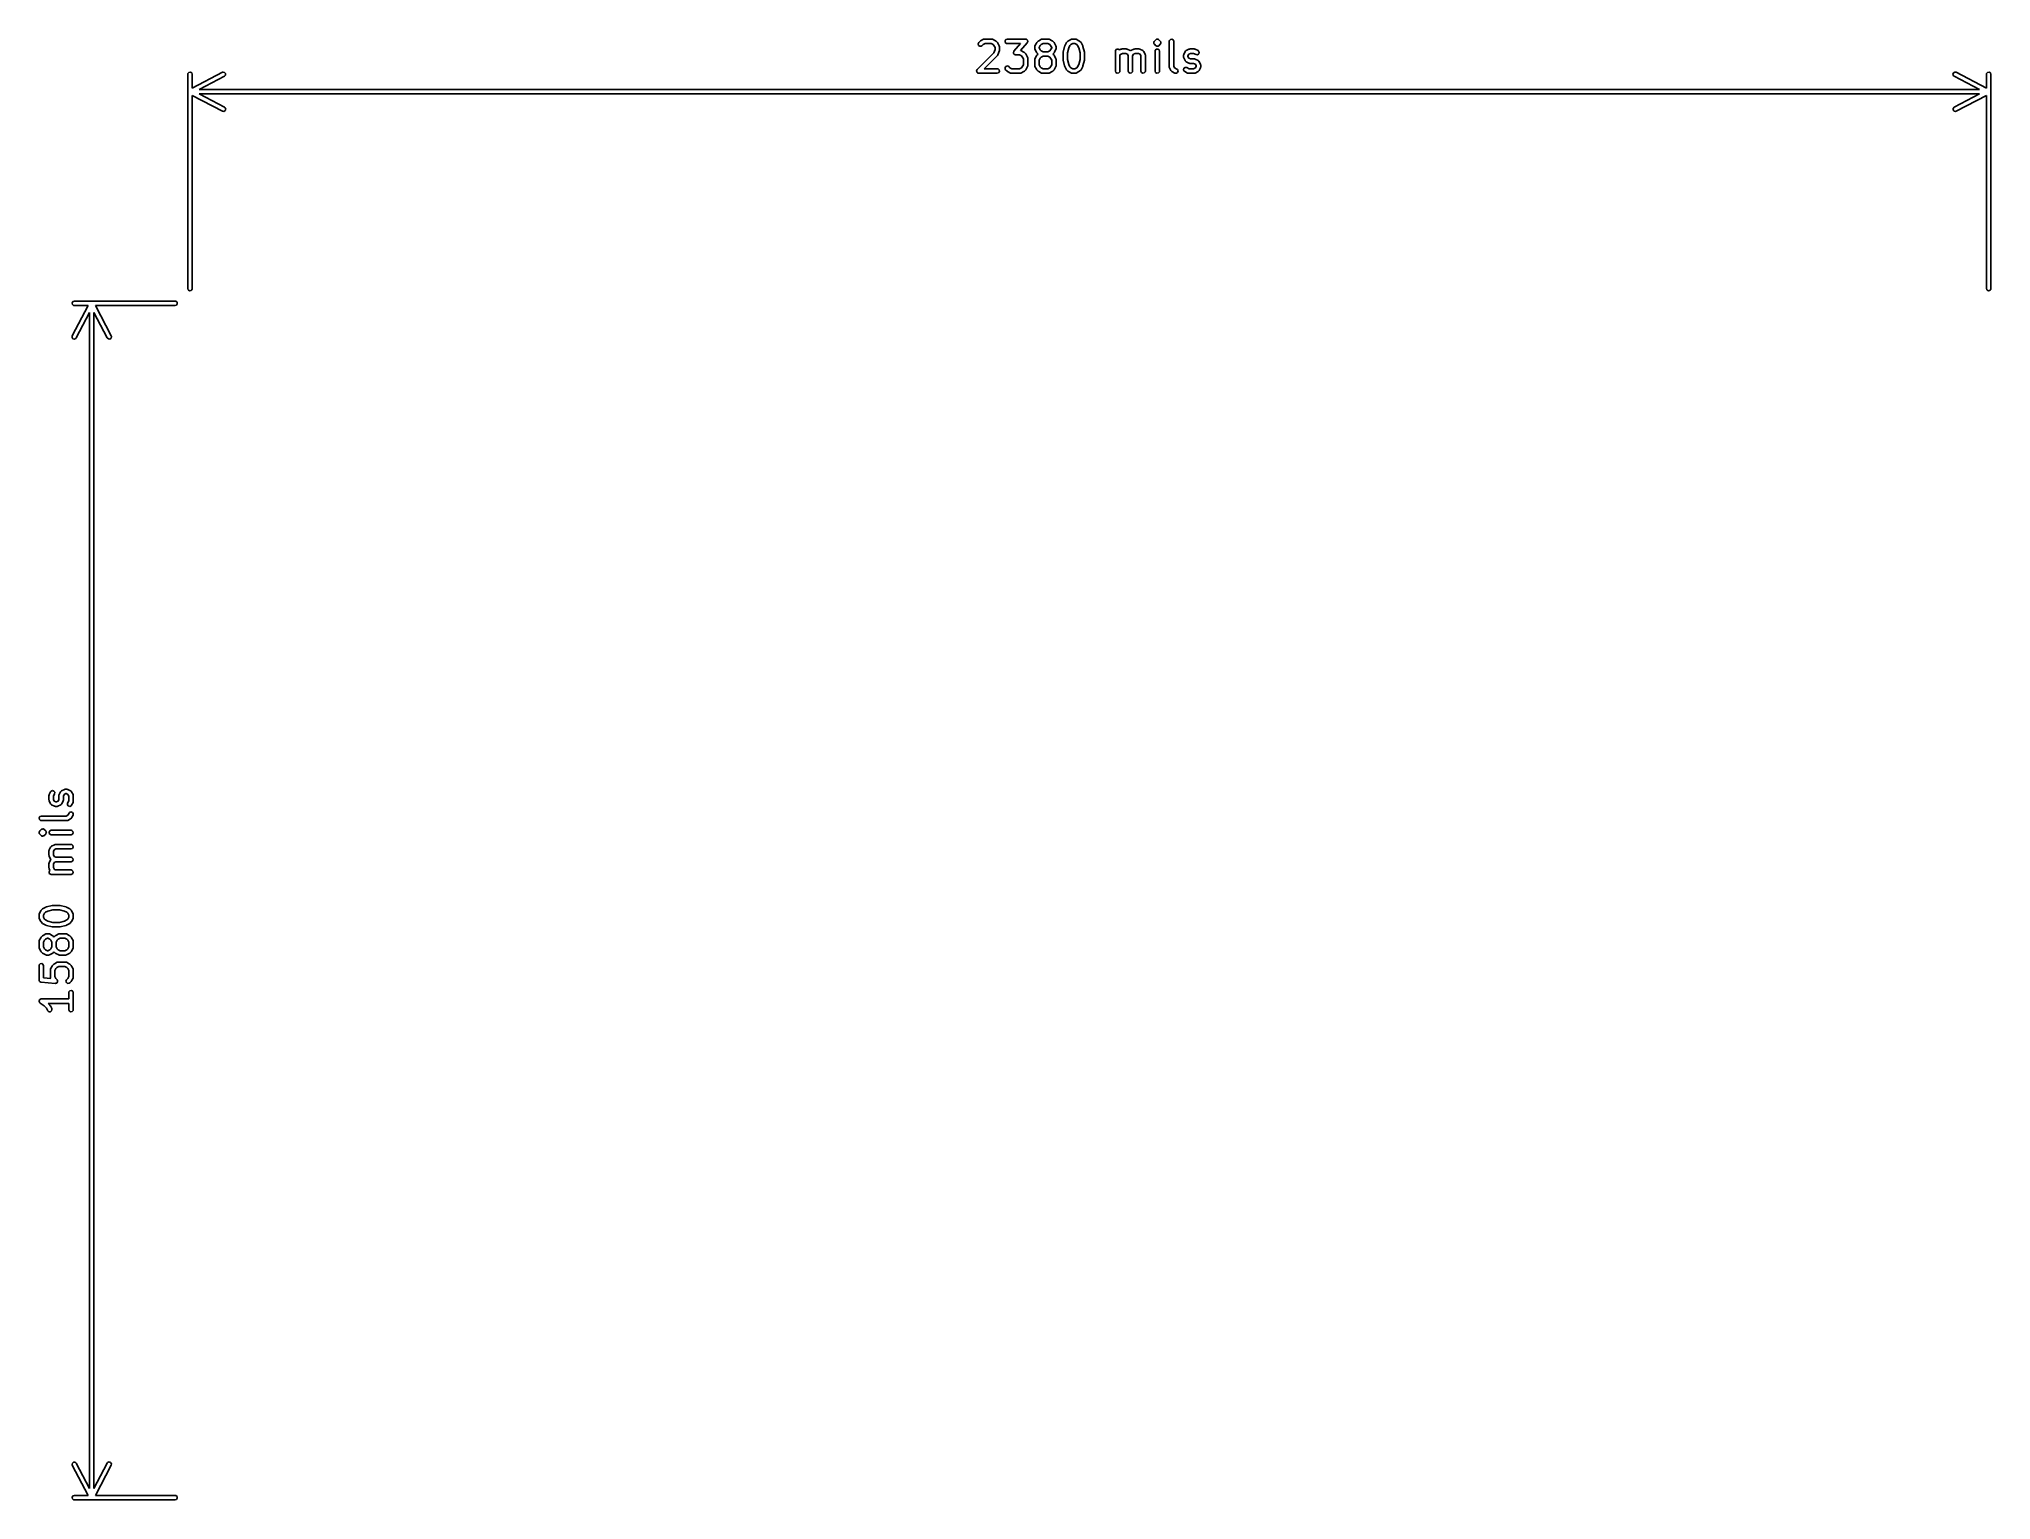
# Model space of a CAD drawing. Extents: x 0.01 to 2.59, y 0.21 to 2.14.
import ezdxf

# ---------------------------------------------------------------- set-up
doc = ezdxf.new("R2010")
doc.units = 0
doc.header["$MEASUREMENT"] = 0
doc.layers.add('BLACK', color=7, linetype='CONTINUOUS')

msp = doc.modelspace()

# ---------------------------------------------------------------- linework, layer by layer
at = {"layer": 'BLACK', "linetype": 'CONTINUOUS'}
for p, q in [((1.2517, 2.0995), (1.2737, 2.1215)), ((1.2527, 2.1332), (1.2536, 2.1351)), ((1.2532, 2.1313), (1.2527, 2.1332)), ((1.2549, 2.1301), (1.2532, 2.1313)), ((1.2536, 2.1351), (1.2554, 2.137)), ((1.2569, 2.1303), (1.2549, 2.1301)), ((1.2554, 2.137), (1.2562, 2.1375)), ((1.2562, 2.1375), (1.2599, 2.1394)), ((1.2562, 2.1375), (1.2562, 2.1375)), ((1.2577, 2.1309), (1.2569, 2.1303)), ((1.2593, 2.1324), (1.2577, 2.1309)), ((1.262, 2.1338), (1.2593, 2.1324)), ((1.2599, 2.1394), (1.2609, 2.1397)), ((1.2609, 2.1397), (1.2611, 2.1396)), ((1.2784, 2.1178), (1.2609, 2.1003)), ((1.2611, 2.1396), (1.2613, 2.1397)), ((1.2613, 2.1397), (1.2706, 2.1397)), ((1.2699, 2.1338), (1.262, 2.1338)), ((1.2726, 2.1324), (1.2699, 2.1338)), ((1.2706, 2.1397), (1.2716, 2.1395)), ((1.2716, 2.1395), (1.2718, 2.1394)), ((1.2718, 2.1394), (1.272, 2.1394)), ((1.272, 2.1394), (1.2757, 2.1375)), ((1.2738, 2.1312), (1.2726, 2.1324)), ((1.2737, 2.1215), (1.2752, 2.126)), ((1.2752, 2.1285), (1.2738, 2.1312)), ((1.2752, 2.126), (1.2752, 2.1285)), ((1.2757, 2.1375), (1.2764, 2.137)), ((1.2764, 2.137), (1.2765, 2.137)), ((1.2765, 2.137), (1.2784, 2.1351)), ((1.2784, 2.1351), (1.2789, 2.1343)), ((1.2786, 2.118), (1.2784, 2.1179)), ((1.2784, 2.1179), (1.2784, 2.1178)), ((1.2791, 2.1189), (1.2786, 2.118)), ((1.2789, 2.1343), (1.2789, 2.1343)), ((1.2789, 2.1343), (1.2808, 2.1306)), ((1.2809, 2.1246), (1.2791, 2.1189)), ((1.2808, 2.1306), (1.2811, 2.1296)), ((1.2811, 2.1255), (1.2809, 2.1246)), ((1.2809, 2.1246), (1.2809, 2.1246)), ((1.2811, 2.1296), (1.281, 2.1294)), ((1.281, 2.1294), (1.2811, 2.1292)), ((1.2811, 2.1292), (1.2811, 2.1255)), ((1.2884, 2.1372), (1.2894, 2.139)), ((1.2887, 2.1353), (1.2884, 2.1372)), ((1.2902, 2.134), (1.2887, 2.1353)), ((1.2894, 2.139), (1.2913, 2.1397)), ((1.2913, 2.1338), (1.2902, 2.134)), ((1.2913, 2.1397), (1.3156, 2.1397)), ((1.3091, 2.1338), (1.2913, 2.1338)), ((1.2996, 2.1223), (1.3, 2.1229)), ((1.2996, 2.122), (1.2996, 2.1223)), ((1.2996, 2.1218), (1.2996, 2.122)), ((1.2998, 2.121), (1.2996, 2.1218)), ((1.2999, 2.1203), (1.2998, 2.121)), ((1.3001, 2.1201), (1.2999, 2.1203)), ((1.3, 2.1229), (1.3003, 2.1237)), ((1.3002, 2.1199), (1.3001, 2.1201)), ((1.3009, 2.1195), (1.3002, 2.1199)), ((1.3003, 2.1237), (1.3091, 2.1338)), ((1.3015, 2.119), (1.3009, 2.1195)), ((1.3018, 2.1189), (1.3015, 2.119)), ((1.3019, 2.1188), (1.3018, 2.1189)), ((1.3021, 2.1189), (1.3019, 2.1188)), ((1.3025, 2.1188), (1.3021, 2.1189)), ((1.3074, 2.1188), (1.3025, 2.1188)), ((1.3101, 2.1174), (1.3074, 2.1188)), ((1.3179, 2.1348), (1.3089, 2.1246)), ((1.3089, 2.1246), (1.3092, 2.1245)), ((1.3092, 2.1245), (1.3093, 2.1244)), ((1.3093, 2.1244), (1.3095, 2.1244)), ((1.3095, 2.1244), (1.3132, 2.1225)), ((1.3132, 2.1225), (1.3139, 2.122)), ((1.3139, 2.122), (1.314, 2.122)), ((1.314, 2.122), (1.3158, 2.1201)), ((1.3156, 2.1397), (1.3161, 2.1396)), ((1.3158, 2.1201), (1.3163, 2.1194)), ((1.3161, 2.1396), (1.3162, 2.1396)), ((1.3162, 2.1396), (1.3163, 2.1396)), ((1.3163, 2.1396), (1.3167, 2.1395)), ((1.3163, 2.1194), (1.3164, 2.1193)), ((1.3164, 2.1193), (1.3183, 2.1156)), ((1.3167, 2.1395), (1.3173, 2.139)), ((1.3173, 2.139), (1.3179, 2.1386)), ((1.3179, 2.1386), (1.318, 2.1384)), ((1.3181, 2.1355), (1.3179, 2.1348)), ((1.318, 2.1384), (1.3182, 2.1382)), ((1.3185, 2.1362), (1.3181, 2.1355)), ((1.3182, 2.1382), (1.3183, 2.1374)), ((1.3183, 2.1374), (1.3186, 2.1367)), ((1.3186, 2.1367), (1.3185, 2.1365)), ((1.3185, 2.1365), (1.3185, 2.1362)), ((1.3277, 2.1292), (1.3279, 2.1303)), ((1.3277, 2.1274), (1.3277, 2.1292)), ((1.3277, 2.1272), (1.3277, 2.1274)), ((1.3277, 2.127), (1.3277, 2.1272)), ((1.328, 2.1261), (1.3277, 2.127)), ((1.3279, 2.1303), (1.328, 2.1304)), ((1.328, 2.1306), (1.3299, 2.1343)), ((1.328, 2.1304), (1.328, 2.1306)), ((1.3299, 2.1223), (1.328, 2.1261)), ((1.3299, 2.1343), (1.3304, 2.135)), ((1.3304, 2.1215), (1.3299, 2.1223)), ((1.3299, 2.1223), (1.3299, 2.1223)), ((1.3299, 2.1174), (1.3304, 2.1181)), ((1.3304, 2.1351), (1.3323, 2.137)), ((1.3304, 2.135), (1.3304, 2.1351)), ((1.3321, 2.1199), (1.3304, 2.1215)), ((1.3304, 2.1182), (1.3321, 2.1199)), ((1.3304, 2.1181), (1.3304, 2.1182)), ((1.3323, 2.137), (1.333, 2.1375)), ((1.333, 2.1375), (1.3331, 2.1375)), ((1.3331, 2.1375), (1.3368, 2.1394)), ((1.3349, 2.1312), (1.3336, 2.1285)), ((1.3336, 2.1285), (1.3336, 2.1281)), ((1.3336, 2.1281), (1.3349, 2.1254)), ((1.3361, 2.1324), (1.3349, 2.1312)), ((1.3349, 2.1254), (1.3361, 2.1242)), ((1.3388, 2.1338), (1.3361, 2.1324)), ((1.3361, 2.1242), (1.3388, 2.1228)), ((1.3368, 2.1394), (1.3378, 2.1397)), ((1.3378, 2.1397), (1.338, 2.1396)), ((1.338, 2.1396), (1.3381, 2.1397)), ((1.3381, 2.1397), (1.3456, 2.1397)), ((1.3449, 2.1338), (1.3388, 2.1338)), ((1.3388, 2.1228), (1.3449, 2.1228)), ((1.3476, 2.1324), (1.3449, 2.1338)), ((1.3449, 2.1228), (1.3476, 2.1242)), ((1.3456, 2.1397), (1.3466, 2.1395)), ((1.3466, 2.1395), (1.3468, 2.1394)), ((1.3468, 2.1394), (1.347, 2.1394)), ((1.347, 2.1394), (1.3507, 2.1375)), ((1.3488, 2.1312), (1.3476, 2.1324)), ((1.3476, 2.1242), (1.3488, 2.1254)), ((1.3502, 2.1285), (1.3488, 2.1312)), ((1.3488, 2.1254), (1.3502, 2.1281)), ((1.3502, 2.1281), (1.3502, 2.1285)), ((1.3507, 2.1375), (1.3514, 2.137)), ((1.3514, 2.137), (1.3515, 2.137)), ((1.3515, 2.137), (1.3533, 2.1351)), ((1.3533, 2.1215), (1.3517, 2.1199)), ((1.3517, 2.1199), (1.3533, 2.1182)), ((1.3533, 2.1351), (1.3538, 2.1343)), ((1.3534, 2.1216), (1.3533, 2.1215)), ((1.3533, 2.1182), (1.3538, 2.1175)), ((1.3539, 2.1223), (1.3534, 2.1216)), ((1.3538, 2.1343), (1.3539, 2.1343)), ((1.3539, 2.1343), (1.3558, 2.1306)), ((1.3558, 2.1261), (1.3539, 2.1223)), ((1.3558, 2.1306), (1.3561, 2.1296)), ((1.3559, 2.1264), (1.3558, 2.1262)), ((1.3558, 2.1262), (1.3558, 2.1261)), ((1.3561, 2.1274), (1.3559, 2.1264)), ((1.3561, 2.1296), (1.356, 2.1294)), ((1.356, 2.1294), (1.3561, 2.1292)), ((1.3561, 2.1292), (1.3561, 2.1274)), ((1.3652, 2.1217), (1.3653, 2.1223)), ((1.3652, 2.1124), (1.3652, 2.1217)), ((1.3653, 2.1225), (1.3671, 2.13)), ((1.3653, 2.1223), (1.3653, 2.1225)), ((1.3671, 2.13), (1.3674, 2.1304)), ((1.3674, 2.1306), (1.3692, 2.1343)), ((1.3674, 2.1304), (1.3674, 2.1306)), ((1.3692, 2.1343), (1.3698, 2.135)), ((1.3698, 2.1351), (1.3717, 2.137)), ((1.3698, 2.135), (1.3698, 2.1351)), ((1.3728, 2.1282), (1.3711, 2.1214)), ((1.3711, 2.1214), (1.3711, 2.1127)), ((1.3717, 2.137), (1.3724, 2.1375)), ((1.3724, 2.1375), (1.3762, 2.1394)), ((1.3724, 2.1375), (1.3724, 2.1375)), ((1.3743, 2.1312), (1.3728, 2.1282)), ((1.3755, 2.1324), (1.3743, 2.1312)), ((1.3782, 2.1338), (1.3755, 2.1324)), ((1.3762, 2.1394), (1.3772, 2.1397)), ((1.3772, 2.1397), (1.3773, 2.1396)), ((1.3773, 2.1396), (1.3775, 2.1397)), ((1.3775, 2.1397), (1.3813, 2.1397)), ((1.3806, 2.1338), (1.3782, 2.1338)), ((1.3833, 2.1324), (1.3806, 2.1338)), ((1.3813, 2.1397), (1.3823, 2.1395)), ((1.3823, 2.1395), (1.3824, 2.1394)), ((1.3824, 2.1394), (1.3826, 2.1394)), ((1.3826, 2.1394), (1.3863, 2.1375)), ((1.3844, 2.1312), (1.3833, 2.1324)), ((1.386, 2.1282), (1.3844, 2.1312)), ((1.3877, 2.1214), (1.386, 2.1282)), ((1.3863, 2.1375), (1.387, 2.137)), ((1.387, 2.137), (1.3871, 2.137)), ((1.3871, 2.137), (1.389, 2.1351)), ((1.3877, 2.1127), (1.3877, 2.1214)), ((1.389, 2.1351), (1.3895, 2.1343)), ((1.3895, 2.1343), (1.3895, 2.1343)), ((1.3895, 2.1343), (1.3914, 2.1306)), ((1.3914, 2.1306), (1.3915, 2.1301)), ((1.3915, 2.1301), (1.3916, 2.13)), ((1.3916, 2.13), (1.3935, 2.1225)), ((1.3935, 2.1225), (1.3935, 2.1219)), ((1.3935, 2.1219), (1.3936, 2.1217)), ((1.3936, 2.1217), (1.3936, 2.1124)), ((1.4345, 2.1236), (1.4347, 2.1246)), ((1.4345, 2.0974), (1.4345, 2.1236)), ((1.4347, 2.1246), (1.436, 2.1262)), ((1.436, 2.1262), (1.438, 2.1265)), ((1.438, 2.1265), (1.4398, 2.1255)), ((1.4398, 2.1253), (1.4418, 2.1263)), ((1.4398, 2.1255), (1.4398, 2.1253)), ((1.4411, 2.1193), (1.4405, 2.1186)), ((1.4405, 2.1186), (1.4405, 2.0974)), ((1.4438, 2.1207), (1.4411, 2.1193)), ((1.4418, 2.1263), (1.4428, 2.1265)), ((1.4428, 2.1265), (1.4429, 2.1265)), ((1.4429, 2.1265), (1.4431, 2.1266)), ((1.4431, 2.1266), (1.4487, 2.1266)), ((1.4481, 2.1207), (1.4438, 2.1207)), ((1.4503, 2.1195), (1.4481, 2.1207)), ((1.4487, 2.1266), (1.4498, 2.1264)), ((1.4498, 2.1264), (1.4499, 2.1263)), ((1.4499, 2.1263), (1.4501, 2.1263)), ((1.4501, 2.1263), (1.4538, 2.1244)), ((1.4514, 2.1173), (1.4503, 2.1195)), ((1.4538, 2.1244), (1.4544, 2.124)), ((1.4544, 2.124), (1.4546, 2.1241)), ((1.4546, 2.1241), (1.4549, 2.1244)), ((1.4549, 2.1244), (1.4587, 2.1263)), ((1.4584, 2.1195), (1.4573, 2.1173)), ((1.4607, 2.1207), (1.4584, 2.1195)), ((1.4587, 2.1263), (1.4596, 2.1265)), ((1.4596, 2.1265), (1.4598, 2.1265)), ((1.4598, 2.1265), (1.46, 2.1266)), ((1.46, 2.1266), (1.4656, 2.1266)), ((1.4649, 2.1207), (1.4607, 2.1207)), ((1.4672, 2.1195), (1.4649, 2.1207)), ((1.4656, 2.1266), (1.4666, 2.1264)), ((1.4666, 2.1264), (1.4668, 2.1263)), ((1.4668, 2.1263), (1.4669, 2.1263)), ((1.4669, 2.1263), (1.4707, 2.1244)), ((1.4683, 2.1173), (1.4672, 2.1195)), ((1.4707, 2.1244), (1.4715, 2.1238)), ((1.4715, 2.1238), (1.4717, 2.1234)), ((1.4717, 2.1234), (1.472, 2.1231)), ((1.472, 2.1231), (1.4739, 2.1193)), ((1.4739, 2.1193), (1.4742, 2.1183)), ((1.4742, 2.1183), (1.4741, 2.1182)), ((1.4741, 2.1182), (1.4742, 2.118)), ((1.4742, 2.118), (1.4742, 2.0974)), ((1.4852, 2.1351), (1.4853, 2.1354)), ((1.4854, 2.1344), (1.4852, 2.1351)), ((1.4853, 2.1356), (1.4857, 2.1363)), ((1.4853, 2.1354), (1.4853, 2.1356)), ((1.4854, 2.1336), (1.4854, 2.1344)), ((1.4857, 2.1333), (1.4854, 2.1336)), ((1.4857, 2.1363), (1.486, 2.137)), ((1.4857, 2.1332), (1.4857, 2.1333)), ((1.4858, 2.1331), (1.4857, 2.1332)), ((1.486, 2.1328), (1.4858, 2.1331)), ((1.486, 2.137), (1.4879, 2.1388)), ((1.4879, 2.1309), (1.486, 2.1328)), ((1.487, 2.1236), (1.4872, 2.1246)), ((1.487, 2.0974), (1.487, 2.1236)), ((1.4872, 2.1246), (1.4885, 2.1262)), ((1.4879, 2.1388), (1.4882, 2.1391)), ((1.4886, 2.1306), (1.4879, 2.1309)), ((1.4882, 2.1391), (1.4883, 2.1392)), ((1.4883, 2.1392), (1.4884, 2.1392)), ((1.4884, 2.1392), (1.4885, 2.1393)), ((1.4884, 2.1392), (1.4884, 2.1392)), ((1.4885, 2.1393), (1.4886, 2.1393)), ((1.4885, 2.1262), (1.4905, 2.1265)), ((1.4886, 2.1393), (1.4887, 2.1394)), ((1.4892, 2.1301), (1.4886, 2.1306)), ((1.4887, 2.1394), (1.4895, 2.1395)), ((1.4894, 2.1301), (1.4892, 2.1301)), ((1.4895, 2.1301), (1.4894, 2.1301)), ((1.4895, 2.1395), (1.4903, 2.1397)), ((1.4896, 2.1301), (1.4895, 2.1301)), ((1.4897, 2.1301), (1.4896, 2.1301)), ((1.4905, 2.1303), (1.4897, 2.1301)), ((1.4903, 2.1397), (1.4904, 2.1396)), ((1.4904, 2.1396), (1.4905, 2.1397)), ((1.4905, 2.1397), (1.4906, 2.1396)), ((1.4912, 2.1303), (1.4905, 2.1303)), ((1.4905, 2.1265), (1.4923, 2.1255)), ((1.4906, 2.1396), (1.4908, 2.1396)), ((1.4908, 2.1396), (1.4914, 2.1391)), ((1.4914, 2.1304), (1.4912, 2.1303)), ((1.4914, 2.1391), (1.4921, 2.1388)), ((1.4915, 2.1304), (1.4914, 2.1304)), ((1.4916, 2.1305), (1.4915, 2.1305)), ((1.4915, 2.1305), (1.4915, 2.1304)), ((1.4917, 2.1306), (1.4916, 2.1305)), ((1.4918, 2.1307), (1.4917, 2.1306)), ((1.4921, 2.1309), (1.4918, 2.1307)), ((1.4921, 2.1388), (1.4939, 2.137)), ((1.4939, 2.1328), (1.4921, 2.1309)), ((1.4923, 2.1255), (1.4929, 2.1236)), ((1.4929, 2.1236), (1.4929, 2.0974)), ((1.4939, 2.137), (1.4942, 2.1366)), ((1.4943, 2.1335), (1.4939, 2.1328)), ((1.4942, 2.1366), (1.4943, 2.1366)), ((1.4943, 2.1366), (1.4943, 2.1364)), ((1.4943, 2.1364), (1.4945, 2.1361)), ((1.4947, 2.1341), (1.4943, 2.1335)), ((1.4945, 2.1361), (1.4946, 2.1353)), ((1.4946, 2.1353), (1.4948, 2.1346)), ((1.4948, 2.1346), (1.4947, 2.1344)), ((1.4947, 2.1344), (1.4947, 2.1341)), ((1.5058, 2.1367), (1.506, 2.1378)), ((1.5058, 2.103), (1.5058, 2.1367)), ((1.506, 2.1378), (1.5073, 2.1393)), ((1.5073, 2.1393), (1.5092, 2.1397)), ((1.5092, 2.1397), (1.511, 2.1386)), ((1.511, 2.1386), (1.5117, 2.1367)), ((1.5117, 2.1367), (1.5117, 2.1037)), ((1.5245, 2.118), (1.5247, 2.119)), ((1.5245, 2.1161), (1.5245, 2.118)), ((1.5247, 2.119), (1.5248, 2.1191)), ((1.5248, 2.1193), (1.5267, 2.1231)), ((1.5248, 2.1191), (1.5248, 2.1193)), ((1.5267, 2.1231), (1.5273, 2.1239)), ((1.5273, 2.1239), (1.5277, 2.1241)), ((1.5277, 2.1241), (1.528, 2.1244)), ((1.528, 2.1244), (1.5318, 2.1263)), ((1.5316, 2.1195), (1.5304, 2.1173)), ((1.5338, 2.1207), (1.5316, 2.1195)), ((1.5318, 2.1263), (1.5328, 2.1265)), ((1.5328, 2.1265), (1.5329, 2.1265)), ((1.5329, 2.1265), (1.5331, 2.1266)), ((1.5331, 2.1266), (1.5387, 2.1266)), ((1.538, 2.1207), (1.5338, 2.1207)), ((1.5412, 2.1191), (1.538, 2.1207)), ((1.5387, 2.1266), (1.5397, 2.1264)), ((1.5397, 2.1264), (1.5399, 2.1263)), ((1.5399, 2.1263), (1.54, 2.1263)), ((1.54, 2.1263), (1.5438, 2.1244)), ((1.5432, 2.1189), (1.5412, 2.1191)), ((1.5449, 2.12), (1.5432, 2.1189)), ((1.5438, 2.1244), (1.5446, 2.1238)), ((1.5446, 2.1238), (1.5454, 2.1219)), ((1.5454, 2.1219), (1.5449, 2.12)), ((0.207, 2.0931), (0.2072, 2.0941)), ((0.207, 1.8097), (0.207, 2.0931)), ((0.2072, 2.0941), (0.2085, 2.0956)), ((0.2085, 2.0956), (0.2105, 2.096)), ((0.2105, 2.096), (0.2123, 2.095)), ((0.2123, 2.095), (0.213, 2.0931)), ((0.213, 2.0749), (0.253, 2.0957)), ((0.213, 2.0931), (0.213, 2.0749)), ((0.253, 2.0957), (0.254, 2.096)), ((0.254, 2.096), (0.2559, 2.0956)), ((0.2571, 2.092), (0.2557, 2.0905)), ((0.2559, 2.0956), (0.2572, 2.094)), ((0.2572, 2.094), (0.2571, 2.092)), ((1.2508, 2.0976), (1.2509, 2.0978)), ((1.2511, 2.0968), (1.2508, 2.0976)), ((1.2509, 2.0979), (1.2513, 2.0987)), ((1.2509, 2.0978), (1.2509, 2.0979)), ((1.2512, 2.0959), (1.2511, 2.0968)), ((1.2513, 2.0958), (1.2512, 2.0959)), ((1.2513, 2.0987), (1.2517, 2.0995)), ((1.2513, 2.0957), (1.2513, 2.0958)), ((1.2521, 2.0952), (1.2513, 2.0957)), ((1.2528, 2.0946), (1.2521, 2.0952)), ((1.2529, 2.0946), (1.2528, 2.0946)), ((1.253, 2.0945), (1.2529, 2.0946)), ((1.2531, 2.0945), (1.253, 2.0945)), ((1.2538, 2.0944), (1.2531, 2.0945)), ((1.2781, 2.0944), (1.2538, 2.0944)), ((1.2609, 2.1003), (1.2781, 2.1003)), ((1.2781, 2.1003), (1.2792, 2.1001)), ((1.28, 2.0951), (1.2781, 2.0944)), ((1.2792, 2.1001), (1.2807, 2.0989)), ((1.2811, 2.0969), (1.28, 2.0951)), ((1.2807, 2.0989), (1.2811, 2.0969)), ((1.2884, 2.1019), (1.2896, 2.1035)), ((1.2886, 2.0999), (1.2884, 2.1019)), ((1.2892, 2.099), (1.2886, 2.0999)), ((1.2911, 2.0972), (1.2892, 2.099)), ((1.2896, 2.1035), (1.2915, 2.1041)), ((1.2911, 2.0971), (1.2911, 2.0972)), ((1.2918, 2.0966), (1.2911, 2.0971)), ((1.2915, 2.1041), (1.2933, 2.1032)), ((1.2956, 2.0947), (1.2918, 2.0966)), ((1.2933, 2.1032), (1.2949, 2.1017)), ((1.2949, 2.1017), (1.2976, 2.1003)), ((1.2957, 2.0947), (1.2956, 2.0947)), ((1.2959, 2.0946), (1.2957, 2.0947)), ((1.2969, 2.0944), (1.2959, 2.0946)), ((1.3081, 2.0944), (1.2969, 2.0944)), ((1.2976, 2.1003), (1.3074, 2.1003)), ((1.3074, 2.1003), (1.3101, 2.1017)), ((1.3083, 2.0945), (1.3081, 2.0944)), ((1.3085, 2.0944), (1.3083, 2.0945)), ((1.3095, 2.0947), (1.3085, 2.0944)), ((1.3132, 2.0966), (1.3095, 2.0947)), ((1.3113, 2.1162), (1.3101, 2.1174)), ((1.3101, 2.1017), (1.3113, 2.1029)), ((1.3127, 2.1136), (1.3113, 2.1162)), ((1.3113, 2.1029), (1.3127, 2.1056)), ((1.3127, 2.1056), (1.3127, 2.1136)), ((1.3133, 2.0966), (1.3132, 2.0966)), ((1.314, 2.0972), (1.3133, 2.0966)), ((1.3158, 2.099), (1.314, 2.0972)), ((1.3159, 2.0991), (1.3158, 2.099)), ((1.3164, 2.0998), (1.3159, 2.0991)), ((1.3183, 2.1035), (1.3164, 2.0998)), ((1.3183, 2.1156), (1.3186, 2.1146)), ((1.3184, 2.1039), (1.3183, 2.1037)), ((1.3183, 2.1037), (1.3183, 2.1035)), ((1.3186, 2.1049), (1.3184, 2.1039)), ((1.3186, 2.1146), (1.3185, 2.1144)), ((1.3185, 2.1144), (1.3186, 2.1142)), ((1.3186, 2.1142), (1.3186, 2.1049)), ((1.3277, 2.1124), (1.3279, 2.1134)), ((1.3277, 2.1049), (1.3277, 2.1124)), ((1.3277, 2.1047), (1.3277, 2.1049)), ((1.3277, 2.1045), (1.3277, 2.1047)), ((1.328, 2.1035), (1.3277, 2.1045)), ((1.3279, 2.1134), (1.328, 2.1135)), ((1.328, 2.1137), (1.3299, 2.1174)), ((1.328, 2.1135), (1.328, 2.1137)), ((1.3299, 2.0998), (1.328, 2.1035)), ((1.3299, 2.0997), (1.3299, 2.0998)), ((1.3304, 2.099), (1.3299, 2.0997)), ((1.3323, 2.0972), (1.3304, 2.099)), ((1.3323, 2.0971), (1.3323, 2.0972)), ((1.3331, 2.0966), (1.3323, 2.0971)), ((1.3368, 2.0947), (1.3331, 2.0966)), ((1.3349, 2.1144), (1.3336, 2.1117)), ((1.3336, 2.1117), (1.3336, 2.1056)), ((1.3336, 2.1056), (1.3349, 2.1029)), ((1.3361, 2.1156), (1.3349, 2.1144)), ((1.3349, 2.1029), (1.3361, 2.1017)), ((1.3388, 2.1169), (1.3361, 2.1156)), ((1.3361, 2.1017), (1.3388, 2.1003)), ((1.337, 2.0947), (1.3368, 2.0947)), ((1.3371, 2.0946), (1.337, 2.0947)), ((1.3381, 2.0944), (1.3371, 2.0946)), ((1.3456, 2.0944), (1.3381, 2.0944)), ((1.3449, 2.1169), (1.3388, 2.1169)), ((1.3388, 2.1003), (1.3449, 2.1003)), ((1.3476, 2.1156), (1.3449, 2.1169)), ((1.3449, 2.1003), (1.3476, 2.1017)), ((1.3458, 2.0945), (1.3456, 2.0944)), ((1.346, 2.0944), (1.3458, 2.0945)), ((1.347, 2.0947), (1.346, 2.0944)), ((1.3507, 2.0966), (1.347, 2.0947)), ((1.3488, 2.1144), (1.3476, 2.1156)), ((1.3476, 2.1017), (1.3488, 2.1029)), ((1.3502, 2.1117), (1.3488, 2.1144)), ((1.3488, 2.1029), (1.3502, 2.1056)), ((1.3502, 2.1056), (1.3502, 2.1117)), ((1.3515, 2.0972), (1.3507, 2.0966)), ((1.3507, 2.0966), (1.3507, 2.0966)), ((1.3533, 2.099), (1.3515, 2.0972)), ((1.3534, 2.0991), (1.3533, 2.099)), ((1.3539, 2.0998), (1.3534, 2.0991)), ((1.3538, 2.1175), (1.3539, 2.1174)), ((1.3539, 2.1174), (1.3558, 2.1137)), ((1.3558, 2.1035), (1.3539, 2.0998)), ((1.3558, 2.1137), (1.3561, 2.1127)), ((1.3559, 2.1039), (1.3558, 2.1037)), ((1.3558, 2.1037), (1.3558, 2.1035)), ((1.3561, 2.1049), (1.3559, 2.1039)), ((1.3561, 2.1127), (1.356, 2.1125)), ((1.356, 2.1125), (1.3561, 2.1124)), ((1.3561, 2.1124), (1.3561, 2.1049)), ((1.3652, 2.1122), (1.3652, 2.1124)), ((1.3653, 2.1117), (1.3652, 2.1122)), ((1.3671, 2.1042), (1.3653, 2.1117)), ((1.3672, 2.104), (1.3671, 2.1042)), ((1.3674, 2.1035), (1.3672, 2.104)), ((1.3692, 2.0998), (1.3674, 2.1035)), ((1.3693, 2.0997), (1.3692, 2.0998)), ((1.3698, 2.099), (1.3693, 2.0997)), ((1.3717, 2.0972), (1.3698, 2.099)), ((1.3711, 2.1127), (1.3728, 2.1059)), ((1.3717, 2.0971), (1.3717, 2.0972)), ((1.3724, 2.0966), (1.3717, 2.0971)), ((1.3762, 2.0947), (1.3724, 2.0966)), ((1.3728, 2.1059), (1.3743, 2.1029)), ((1.3743, 2.1029), (1.3755, 2.1017)), ((1.3755, 2.1017), (1.3782, 2.1003)), ((1.3764, 2.0947), (1.3762, 2.0947)), ((1.3765, 2.0946), (1.3764, 2.0947)), ((1.3775, 2.0944), (1.3765, 2.0946)), ((1.3813, 2.0944), (1.3775, 2.0944)), ((1.3782, 2.1003), (1.3806, 2.1003)), ((1.3806, 2.1003), (1.3833, 2.1017)), ((1.3814, 2.0945), (1.3813, 2.0944)), ((1.3816, 2.0944), (1.3814, 2.0945)), ((1.3826, 2.0947), (1.3816, 2.0944)), ((1.3863, 2.0966), (1.3826, 2.0947)), ((1.3833, 2.1017), (1.3844, 2.1029)), ((1.3844, 2.1029), (1.386, 2.1059)), ((1.386, 2.1059), (1.3877, 2.1127)), ((1.3864, 2.0966), (1.3863, 2.0966)), ((1.3871, 2.0972), (1.3864, 2.0966)), ((1.389, 2.099), (1.3871, 2.0972)), ((1.3895, 2.0998), (1.389, 2.0991)), ((1.389, 2.0991), (1.389, 2.099)), ((1.3914, 2.1035), (1.3895, 2.0998)), ((1.3916, 2.1042), (1.3914, 2.1037)), ((1.3914, 2.1037), (1.3914, 2.1035)), ((1.3935, 2.1117), (1.3916, 2.1042)), ((1.3936, 2.1124), (1.3935, 2.1118)), ((1.3935, 2.1118), (1.3935, 2.1117)), ((1.4352, 2.0955), (1.4345, 2.0974)), ((1.437, 2.0945), (1.4352, 2.0955)), ((1.439, 2.0948), (1.437, 2.0945)), ((1.4403, 2.0964), (1.439, 2.0948)), ((1.4405, 2.0974), (1.4403, 2.0964)), ((1.4514, 2.0974), (1.4514, 2.1173)), ((1.4521, 2.0955), (1.4514, 2.0974)), ((1.4539, 2.0945), (1.4521, 2.0955)), ((1.4558, 2.0948), (1.4539, 2.0945)), ((1.4571, 2.0964), (1.4558, 2.0948)), ((1.4573, 2.0974), (1.4571, 2.0964)), ((1.4573, 2.1173), (1.4573, 2.0974)), ((1.4683, 2.0974), (1.4683, 2.1173)), ((1.469, 2.0955), (1.4683, 2.0974)), ((1.4707, 2.0945), (1.469, 2.0955)), ((1.4727, 2.0948), (1.4707, 2.0945)), ((1.474, 2.0964), (1.4727, 2.0948)), ((1.4742, 2.0974), (1.474, 2.0964)), ((1.4877, 2.0955), (1.487, 2.0974)), ((1.4895, 2.0945), (1.4877, 2.0955)), ((1.4915, 2.0948), (1.4895, 2.0945)), ((1.4928, 2.0964), (1.4915, 2.0948)), ((1.4929, 2.0974), (1.4928, 2.0964)), ((1.5058, 2.1028), (1.5058, 2.103)), ((1.5058, 2.1027), (1.5058, 2.1028)), ((1.5061, 2.1017), (1.5058, 2.1027)), ((1.508, 2.0979), (1.5061, 2.1017)), ((1.5083, 2.0976), (1.508, 2.0979)), ((1.5085, 2.0972), (1.5083, 2.0976)), ((1.5093, 2.0966), (1.5085, 2.0972)), ((1.513, 2.0947), (1.5093, 2.0966)), ((1.5117, 2.1037), (1.5128, 2.1014)), ((1.5128, 2.1014), (1.5157, 2.1)), ((1.5151, 2.0945), (1.513, 2.0947)), ((1.5167, 2.0956), (1.5151, 2.0945)), ((1.5157, 2.1), (1.5165, 2.0994)), ((1.5165, 2.0994), (1.5173, 2.0976)), ((1.5173, 2.0976), (1.5167, 2.0956)), ((1.5246, 2.116), (1.5245, 2.1161)), ((1.5245, 2.0991), (1.5251, 2.101)), ((1.5253, 2.0972), (1.5245, 2.0991)), ((1.5246, 2.1158), (1.5246, 2.116)), ((1.5248, 2.1148), (1.5246, 2.1158)), ((1.5267, 2.1111), (1.5248, 2.1148)), ((1.5251, 2.101), (1.5268, 2.1021)), ((1.5262, 2.0966), (1.5253, 2.0972)), ((1.5299, 2.0947), (1.5262, 2.0966)), ((1.527, 2.1107), (1.5267, 2.1111)), ((1.5268, 2.1021), (1.5288, 2.1019)), ((1.5272, 2.1103), (1.527, 2.1107)), ((1.528, 2.1097), (1.5272, 2.1103)), ((1.5318, 2.1079), (1.528, 2.1097)), ((1.5288, 2.1019), (1.5319, 2.1003)), ((1.5301, 2.0947), (1.5299, 2.0947)), ((1.5302, 2.0946), (1.5301, 2.0947)), ((1.5312, 2.0944), (1.5302, 2.0946)), ((1.5304, 2.1173), (1.5304, 2.1168)), ((1.5304, 2.1168), (1.5316, 2.1146)), ((1.5387, 2.0944), (1.5312, 2.0944)), ((1.5316, 2.1146), (1.5338, 2.1134)), ((1.532, 2.1078), (1.5318, 2.1079)), ((1.5319, 2.1003), (1.538, 2.1003)), ((1.5321, 2.1077), (1.532, 2.1078)), ((1.5331, 2.1075), (1.5321, 2.1077)), ((1.538, 2.1075), (1.5331, 2.1075)), ((1.5338, 2.1134), (1.5387, 2.1134)), ((1.5403, 2.1064), (1.538, 2.1075)), ((1.538, 2.1003), (1.5403, 2.1014)), ((1.5387, 2.1134), (1.5397, 2.1133)), ((1.5389, 2.0945), (1.5387, 2.0944)), ((1.5391, 2.0944), (1.5389, 2.0945)), ((1.54, 2.0947), (1.5391, 2.0944)), ((1.5397, 2.1133), (1.5399, 2.1132)), ((1.5399, 2.1132), (1.54, 2.1131)), ((1.54, 2.1131), (1.5438, 2.1113)), ((1.5438, 2.0966), (1.54, 2.0947)), ((1.5414, 2.1042), (1.5403, 2.1064)), ((1.5403, 2.1014), (1.5414, 2.1037)), ((1.5414, 2.1037), (1.5414, 2.1042)), ((1.5438, 2.1113), (1.5446, 2.1107)), ((1.5441, 2.0969), (1.5438, 2.0966)), ((1.5445, 2.0971), (1.5441, 2.0969)), ((1.5451, 2.0979), (1.5445, 2.0971)), ((1.5446, 2.1107), (1.5448, 2.1102)), ((1.5448, 2.1102), (1.5451, 2.1099)), ((1.5451, 2.1099), (1.547, 2.1062)), ((1.547, 2.1017), (1.5451, 2.0979)), ((1.547, 2.1062), (1.5473, 2.1052)), ((1.5471, 2.102), (1.547, 2.1019)), ((1.547, 2.1019), (1.547, 2.1017)), ((1.5473, 2.103), (1.5471, 2.102)), ((1.5473, 2.1052), (1.5473, 2.105)), ((1.5473, 2.105), (1.5473, 2.1049)), ((1.5473, 2.1049), (1.5473, 2.103)), ((2.5427, 2.093), (2.5433, 2.0949)), ((2.5435, 2.0911), (2.5427, 2.093)), ((2.5433, 2.0949), (2.545, 2.096)), ((2.545, 2.096), (2.547, 2.0957)), ((2.547, 2.0957), (2.5871, 2.0749)), ((2.5871, 2.0931), (2.5872, 2.0941)), ((2.5871, 2.0749), (2.5871, 2.0931)), ((2.5872, 2.0941), (2.5885, 2.0956)), ((2.5885, 2.0956), (2.5905, 2.096)), ((2.5905, 2.096), (2.5923, 2.095)), ((2.5923, 2.095), (2.593, 2.0931)), ((2.593, 2.0931), (2.593, 1.8097)), ((0.2557, 2.0905), (0.2221, 2.073)), ((0.2221, 2.073), (2.5779, 2.073)), ((2.5779, 2.0671), (0.2221, 2.0671)), ((0.2221, 2.0671), (0.2557, 2.0495)), ((2.5443, 2.0905), (2.5435, 2.0911)), ((2.5779, 2.073), (2.5443, 2.0905)), ((2.5443, 2.0495), (2.5779, 2.0671)), ((0.253, 2.0443), (0.213, 2.0651)), ((0.213, 2.0651), (0.213, 1.8097)), ((0.255, 2.044), (0.253, 2.0443)), ((0.2567, 2.0451), (0.255, 2.044)), ((0.2557, 2.0495), (0.2565, 2.0489)), ((0.2565, 2.0489), (0.2573, 2.047)), ((0.2573, 2.047), (0.2567, 2.0451)), ((2.5428, 2.046), (2.5429, 2.048)), ((2.5441, 2.0444), (2.5428, 2.046)), ((2.5429, 2.048), (2.5443, 2.0495)), ((2.546, 2.044), (2.5441, 2.0444)), ((2.547, 2.0443), (2.546, 2.044)), ((2.5871, 2.0651), (2.547, 2.0443)), ((2.5871, 1.8097), (2.5871, 2.0651)), ((0.2077, 1.8078), (0.207, 1.8097)), ((0.2128, 1.8087), (0.2115, 1.8071)), ((0.213, 1.8097), (0.2128, 1.8087)), ((2.5877, 1.8078), (2.5871, 1.8097)), ((2.5928, 1.8087), (2.5915, 1.8071)), ((2.593, 1.8097), (2.5928, 1.8087)), ((0.054, 1.7905), (0.055, 1.7923)), ((0.0544, 1.7885), (0.054, 1.7905)), ((0.0543, 1.747), (0.0751, 1.7871)), ((0.0559, 1.7872), (0.0544, 1.7885)), ((0.055, 1.7923), (0.0569, 1.793)), ((0.0569, 1.7871), (0.0559, 1.7872)), ((0.0569, 1.793), (0.1903, 1.793)), ((0.0751, 1.7871), (0.0569, 1.7871)), ((0.1903, 1.7871), (0.0849, 1.7871)), ((0.0849, 1.7871), (0.1057, 1.747)), ((0.1903, 1.793), (0.1913, 1.7928)), ((0.1922, 1.7877), (0.1903, 1.7871)), ((0.1913, 1.7928), (0.1929, 1.7915)), ((0.1932, 1.7895), (0.1922, 1.7877)), ((0.1929, 1.7915), (0.1932, 1.7895)), ((0.2095, 1.8068), (0.2077, 1.8078)), ((0.2115, 1.8071), (0.2095, 1.8068)), ((2.5895, 1.8068), (2.5877, 1.8078)), ((2.5915, 1.8071), (2.5895, 1.8068)), ((0.077, 1.7779), (0.0595, 1.7443)), ((0.077, 0.2221), (0.077, 1.7779)), ((0.1005, 1.7443), (0.083, 1.7779)), ((0.083, 1.7779), (0.083, 0.2221)), ((0.054, 1.745), (0.0543, 1.747)), ((0.0551, 1.7433), (0.054, 1.745)), ((0.057, 1.7427), (0.0551, 1.7433)), ((0.0589, 1.7435), (0.057, 1.7427)), ((0.0595, 1.7443), (0.0589, 1.7435)), ((0.102, 1.7429), (0.1005, 1.7443)), ((0.104, 1.7428), (0.102, 1.7429)), ((0.1056, 1.7441), (0.104, 1.7428)), ((0.106, 1.746), (0.1056, 1.7441)), ((0.1057, 1.747), (0.106, 1.746)), ((0.0234, 1.1387), (0.0236, 1.1397)), ((0.0234, 1.1331), (0.0234, 1.1387)), ((0.0236, 1.1397), (0.0237, 1.1399)), ((0.0237, 1.1401), (0.0256, 1.1438)), ((0.0237, 1.1399), (0.0237, 1.1401)), ((0.0256, 1.1438), (0.0262, 1.1446)), ((0.0262, 1.1446), (0.0281, 1.1454)), ((0.0281, 1.1454), (0.03, 1.1448)), ((0.0309, 1.1412), (0.0293, 1.138)), ((0.0293, 1.138), (0.0293, 1.1338)), ((0.03, 1.1448), (0.0311, 1.1432)), ((0.0311, 1.1432), (0.0309, 1.1412)), ((0.0366, 1.1387), (0.0367, 1.1397)), ((0.0366, 1.1338), (0.0366, 1.1387)), ((0.0367, 1.1397), (0.0368, 1.1399)), ((0.0368, 1.1399), (0.0369, 1.1401)), ((0.0369, 1.1401), (0.0387, 1.1438)), ((0.0387, 1.1438), (0.0394, 1.1446)), ((0.0394, 1.1446), (0.0398, 1.1448)), ((0.0398, 1.1448), (0.0401, 1.1451)), ((0.0401, 1.1451), (0.0438, 1.147)), ((0.0436, 1.1403), (0.0425, 1.138)), ((0.0425, 1.138), (0.0425, 1.1331)), ((0.0458, 1.1414), (0.0436, 1.1403)), ((0.0438, 1.147), (0.0448, 1.1473)), ((0.0448, 1.1473), (0.045, 1.1473)), ((0.045, 1.1473), (0.0451, 1.1473)), ((0.0451, 1.1473), (0.047, 1.1473)), ((0.0463, 1.1414), (0.0458, 1.1414)), ((0.0486, 1.1403), (0.0463, 1.1414)), ((0.047, 1.1473), (0.048, 1.1471)), ((0.048, 1.1471), (0.0482, 1.147)), ((0.0482, 1.147), (0.0483, 1.147)), ((0.0483, 1.147), (0.0521, 1.1451)), ((0.0497, 1.138), (0.0486, 1.1403)), ((0.0497, 1.1319), (0.0497, 1.138)), ((0.0521, 1.1451), (0.0529, 1.1445)), ((0.0529, 1.1445), (0.0531, 1.1441)), ((0.0531, 1.1441), (0.0534, 1.1438)), ((0.0534, 1.1438), (0.0553, 1.1401)), ((0.0553, 1.1401), (0.0556, 1.1391)), ((0.0556, 1.1391), (0.0555, 1.1389)), ((0.0555, 1.1389), (0.0556, 1.1387)), ((0.0556, 1.1387), (0.0556, 1.1312)), ((0.0104, 1.1093), (0.0114, 1.111)), ((0.0114, 1.111), (0.0133, 1.1117)), ((0.0133, 1.1117), (0.0463, 1.1117)), ((0.0235, 1.1329), (0.0234, 1.1331)), ((0.0235, 1.1328), (0.0235, 1.1329)), ((0.0237, 1.1318), (0.0235, 1.1328)), ((0.0256, 1.128), (0.0237, 1.1318)), ((0.0259, 1.1277), (0.0256, 1.128)), ((0.0261, 1.1273), (0.0259, 1.1277)), ((0.0269, 1.1267), (0.0261, 1.1273)), ((0.0307, 1.1248), (0.0269, 1.1267)), ((0.0293, 1.1338), (0.0305, 1.1316)), ((0.0305, 1.1316), (0.0327, 1.1304)), ((0.0309, 1.1248), (0.0307, 1.1248)), ((0.031, 1.1247), (0.0309, 1.1248)), ((0.032, 1.1245), (0.031, 1.1247)), ((0.0339, 1.1245), (0.032, 1.1245)), ((0.0327, 1.1304), (0.0332, 1.1304)), ((0.0332, 1.1304), (0.0354, 1.1316)), ((0.034, 1.1246), (0.0339, 1.1245)), ((0.0342, 1.1245), (0.034, 1.1246)), ((0.0352, 1.1248), (0.0342, 1.1245)), ((0.039, 1.1267), (0.0352, 1.1248)), ((0.0354, 1.1316), (0.0366, 1.1338)), ((0.0393, 1.127), (0.039, 1.1267)), ((0.0397, 1.1272), (0.0393, 1.127)), ((0.0403, 1.128), (0.0397, 1.1272)), ((0.0421, 1.1318), (0.0403, 1.128)), ((0.0422, 1.132), (0.0421, 1.1318)), ((0.0423, 1.1321), (0.0422, 1.132)), ((0.0425, 1.1331), (0.0423, 1.1321)), ((0.0463, 1.1117), (0.0486, 1.1128)), ((0.0479, 1.1268), (0.0481, 1.1288)), ((0.049, 1.1251), (0.0479, 1.1268)), ((0.0481, 1.1288), (0.0497, 1.1319)), ((0.0486, 1.1128), (0.05, 1.1157)), ((0.0509, 1.1245), (0.049, 1.1251)), ((0.05, 1.1157), (0.0506, 1.1165)), ((0.0506, 1.1165), (0.0525, 1.1173)), ((0.0528, 1.1253), (0.0509, 1.1245)), ((0.0525, 1.1173), (0.0544, 1.1167)), ((0.0534, 1.1262), (0.0528, 1.1253)), ((0.0553, 1.1299), (0.0534, 1.1262)), ((0.0553, 1.113), (0.0534, 1.1093)), ((0.0544, 1.1167), (0.0555, 1.1151)), ((0.0554, 1.1302), (0.0553, 1.1301)), ((0.0553, 1.1301), (0.0553, 1.1299)), ((0.0555, 1.1151), (0.0553, 1.113)), ((0.0556, 1.1312), (0.0554, 1.1302)), ((0.0103, 1.0902), (0.0104, 1.0904)), ((0.0105, 1.0895), (0.0103, 1.0902)), ((0.0107, 1.1073), (0.0104, 1.1093)), ((0.0104, 1.0908), (0.0108, 1.0914)), ((0.0104, 1.0906), (0.0104, 1.0908)), ((0.0104, 1.0905), (0.0104, 1.0906)), ((0.0104, 1.0904), (0.0104, 1.0905)), ((0.0106, 1.0887), (0.0105, 1.0895)), ((0.0107, 1.0886), (0.0106, 1.0887)), ((0.0123, 1.106), (0.0107, 1.1073)), ((0.0107, 1.0885), (0.0107, 1.0886)), ((0.0108, 1.0884), (0.0107, 1.0885)), ((0.0108, 1.0914), (0.0112, 1.0921)), ((0.0108, 1.0883), (0.0108, 1.0884)), ((0.0108, 1.0884), (0.0108, 1.0884)), ((0.0109, 1.0882), (0.0108, 1.0883)), ((0.0112, 1.0879), (0.0109, 1.0882)), ((0.0112, 1.0921), (0.013, 1.0939)), ((0.013, 1.086), (0.0112, 1.0879)), ((0.0133, 1.1058), (0.0123, 1.106)), ((0.013, 1.0939), (0.0134, 1.0942)), ((0.0137, 1.0857), (0.013, 1.086)), ((0.047, 1.1058), (0.0133, 1.1058)), ((0.0134, 1.0942), (0.0134, 1.0943)), ((0.0134, 1.0943), (0.0136, 1.0943)), ((0.0136, 1.0943), (0.0139, 1.0945)), ((0.0144, 1.0853), (0.0137, 1.0857)), ((0.0139, 1.0945), (0.0147, 1.0946)), ((0.0146, 1.0853), (0.0144, 1.0853)), ((0.0149, 1.0852), (0.0146, 1.0853)), ((0.0147, 1.0946), (0.0154, 1.0948)), ((0.0156, 1.0854), (0.0149, 1.0852)), ((0.0154, 1.0948), (0.0156, 1.0947)), ((0.0156, 1.0947), (0.0159, 1.0947)), ((0.0164, 1.0854), (0.0156, 1.0854)), ((0.0159, 1.0947), (0.0165, 1.0943)), ((0.0167, 1.0857), (0.0164, 1.0854)), ((0.0165, 1.0943), (0.0172, 1.0939)), ((0.0168, 1.0857), (0.0167, 1.0857)), ((0.0169, 1.0858), (0.0168, 1.0857)), ((0.0172, 1.086), (0.0169, 1.0858)), ((0.0172, 1.0939), (0.0191, 1.0921)), ((0.0191, 1.0879), (0.0172, 1.086)), ((0.0191, 1.0921), (0.0193, 1.0918)), ((0.0194, 1.0886), (0.0191, 1.0879)), ((0.0193, 1.0918), (0.0194, 1.0917)), ((0.0194, 1.0917), (0.0195, 1.0916)), ((0.0199, 1.0892), (0.0194, 1.0886)), ((0.0195, 1.0916), (0.0195, 1.0916)), ((0.0195, 1.0916), (0.0196, 1.0915)), ((0.0196, 1.0915), (0.0196, 1.0914)), ((0.0196, 1.0914), (0.0197, 1.0912)), ((0.0197, 1.0912), (0.0198, 1.0905)), ((0.0198, 1.0905), (0.02, 1.0897)), ((0.02, 1.0897), (0.0199, 1.0896)), ((0.0199, 1.0896), (0.0199, 1.0895)), ((0.0199, 1.0895), (0.0199, 1.0894)), ((0.0199, 1.0894), (0.0199, 1.0892)), ((0.0235, 1.0905), (0.0245, 1.0922)), ((0.0238, 1.0885), (0.0235, 1.0905)), ((0.0254, 1.0872), (0.0238, 1.0885)), ((0.0245, 1.0922), (0.0264, 1.0929)), ((0.0264, 1.087), (0.0254, 1.0872)), ((0.0264, 1.0929), (0.0526, 1.0929)), ((0.0526, 1.087), (0.0264, 1.087)), ((0.0472, 1.1058), (0.047, 1.1058)), ((0.0473, 1.1058), (0.0472, 1.1058)), ((0.0483, 1.1061), (0.0473, 1.1058)), ((0.0521, 1.108), (0.0483, 1.1061)), ((0.0524, 1.1083), (0.0521, 1.108)), ((0.0528, 1.1085), (0.0524, 1.1083)), ((0.0526, 1.0929), (0.0536, 1.0928)), ((0.0545, 1.0877), (0.0526, 1.087)), ((0.0534, 1.1093), (0.0528, 1.1085)), ((0.0536, 1.0928), (0.0552, 1.0915)), ((0.0555, 1.0895), (0.0545, 1.0877)), ((0.0552, 1.0915), (0.0555, 1.0895)), ((0.0234, 1.0656), (0.0236, 1.0666)), ((0.0234, 1.06), (0.0234, 1.0656)), ((0.0235, 1.0598), (0.0234, 1.06)), ((0.0235, 1.0596), (0.0235, 1.0598)), ((0.0237, 1.0587), (0.0235, 1.0596)), ((0.0236, 1.0666), (0.0237, 1.0668)), ((0.0237, 1.0669), (0.0256, 1.0707)), ((0.0237, 1.0668), (0.0237, 1.0669)), ((0.0256, 1.0707), (0.0262, 1.0715)), ((0.0262, 1.0715), (0.0266, 1.0717)), ((0.0266, 1.0717), (0.0269, 1.072)), ((0.0269, 1.072), (0.0307, 1.0739)), ((0.0305, 1.0672), (0.0293, 1.0649)), ((0.0293, 1.0649), (0.0293, 1.0607)), ((0.0293, 1.0607), (0.0305, 1.0584)), ((0.0327, 1.0683), (0.0305, 1.0672)), ((0.0307, 1.0739), (0.0317, 1.0742)), ((0.0317, 1.0742), (0.0318, 1.0741)), ((0.0318, 1.0741), (0.032, 1.0742)), ((0.032, 1.0742), (0.0526, 1.0742)), ((0.0526, 1.0683), (0.0327, 1.0683)), ((0.0526, 1.0742), (0.0536, 1.074)), ((0.0545, 1.069), (0.0526, 1.0683)), ((0.0536, 1.074), (0.0552, 1.0727)), ((0.0555, 1.0707), (0.0545, 1.069)), ((0.0552, 1.0727), (0.0555, 1.0707)), ((0.0234, 1.0487), (0.0236, 1.0497)), ((0.0234, 1.0431), (0.0234, 1.0487)), ((0.0235, 1.043), (0.0234, 1.0431)), ((0.0235, 1.0428), (0.0235, 1.043)), ((0.0237, 1.0418), (0.0235, 1.0428)), ((0.0235, 1.038), (0.0245, 1.0398)), ((0.0238, 1.036), (0.0235, 1.038)), ((0.0236, 1.0497), (0.0237, 1.0499)), ((0.0256, 1.0549), (0.0237, 1.0587)), ((0.0237, 1.0501), (0.0256, 1.0538)), ((0.0237, 1.0499), (0.0237, 1.0501)), ((0.0247, 1.0398), (0.0237, 1.0418)), ((0.0254, 1.0347), (0.0238, 1.036)), ((0.0245, 1.0398), (0.0247, 1.0398)), ((0.0264, 1.0345), (0.0254, 1.0347)), ((0.0259, 1.0546), (0.0256, 1.0549)), ((0.0256, 1.0538), (0.026, 1.0544)), ((0.026, 1.0544), (0.0259, 1.0546)), ((0.0526, 1.0345), (0.0264, 1.0345)), ((0.0305, 1.0503), (0.0293, 1.048)), ((0.0293, 1.048), (0.0293, 1.0438)), ((0.0293, 1.0438), (0.0307, 1.0411)), ((0.0305, 1.0584), (0.0327, 1.0573)), ((0.0327, 1.0514), (0.0305, 1.0503)), ((0.0307, 1.0411), (0.0314, 1.0405)), ((0.0314, 1.0405), (0.0526, 1.0405)), ((0.0327, 1.0573), (0.0526, 1.0573)), ((0.0526, 1.0514), (0.0327, 1.0514)), ((0.0526, 1.0573), (0.0536, 1.0571)), ((0.0545, 1.0521), (0.0526, 1.0514)), ((0.0526, 1.0405), (0.0536, 1.0403)), ((0.0545, 1.0352), (0.0526, 1.0345)), ((0.0536, 1.0571), (0.0552, 1.0558)), ((0.0536, 1.0403), (0.0552, 1.039)), ((0.0555, 1.0539), (0.0545, 1.0521)), ((0.0555, 1.037), (0.0545, 1.0352)), ((0.0552, 1.0558), (0.0555, 1.0539)), ((0.0552, 1.039), (0.0555, 1.037)), ((0.0103, 0.9813), (0.0105, 0.9823)), ((0.0105, 0.9823), (0.0106, 0.9824)), ((0.0106, 0.9826), (0.0125, 0.9863)), ((0.0106, 0.9824), (0.0106, 0.9826)), ((0.0125, 0.9863), (0.013, 0.987)), ((0.013, 0.9871), (0.0149, 0.989)), ((0.013, 0.987), (0.013, 0.9871)), ((0.0149, 0.989), (0.0156, 0.9895)), ((0.0156, 0.9895), (0.0157, 0.9895)), ((0.0157, 0.9895), (0.0194, 0.9914)), ((0.0176, 0.9833), (0.0162, 0.9806)), ((0.0188, 0.9845), (0.0176, 0.9833)), ((0.0218, 0.986), (0.0188, 0.9845)), ((0.0194, 0.9914), (0.0199, 0.9915)), ((0.0199, 0.9915), (0.02, 0.9916)), ((0.02, 0.9916), (0.0275, 0.9935)), ((0.0286, 0.9877), (0.0218, 0.986)), ((0.0275, 0.9935), (0.0281, 0.9935)), ((0.0281, 0.9935), (0.0283, 0.9936)), ((0.0283, 0.9936), (0.0376, 0.9936)), ((0.0373, 0.9877), (0.0286, 0.9877)), ((0.0441, 0.986), (0.0373, 0.9877)), ((0.0376, 0.9936), (0.0382, 0.9935)), ((0.0382, 0.9935), (0.0383, 0.9935)), ((0.0383, 0.9935), (0.0458, 0.9916)), ((0.0471, 0.9845), (0.0441, 0.986)), ((0.0458, 0.9916), (0.0463, 0.9914)), ((0.0463, 0.9914), (0.0465, 0.9914)), ((0.0465, 0.9914), (0.0502, 0.9895)), ((0.0483, 0.9833), (0.0471, 0.9845)), ((0.0497, 0.9806), (0.0483, 0.9833)), ((0.0502, 0.9895), (0.0509, 0.989)), ((0.0509, 0.989), (0.051, 0.989)), ((0.051, 0.989), (0.0528, 0.9871)), ((0.0528, 0.9871), (0.0534, 0.9864)), ((0.0534, 0.9864), (0.0534, 0.9863)), ((0.0534, 0.9863), (0.0553, 0.9826)), ((0.0553, 0.9826), (0.0556, 0.9816)), ((0.0556, 0.9816), (0.0555, 0.9814)), ((0.0555, 0.9814), (0.0556, 0.9813)), ((0.0103, 0.9775), (0.0103, 0.9813)), ((0.0104, 0.9773), (0.0103, 0.9775)), ((0.0103, 0.9772), (0.0104, 0.9773)), ((0.0106, 0.9762), (0.0103, 0.9772)), ((0.0125, 0.9724), (0.0106, 0.9762)), ((0.013, 0.9717), (0.0125, 0.9724)), ((0.0125, 0.9724), (0.0125, 0.9724)), ((0.0149, 0.9698), (0.013, 0.9717)), ((0.015, 0.9698), (0.0149, 0.9698)), ((0.0157, 0.9692), (0.015, 0.9698)), ((0.0194, 0.9674), (0.0157, 0.9692)), ((0.0157, 0.9539), (0.0194, 0.9558)), ((0.0162, 0.9806), (0.0162, 0.9782)), ((0.0162, 0.9782), (0.0176, 0.9755)), ((0.0176, 0.9755), (0.0188, 0.9743)), ((0.0188, 0.9743), (0.0218, 0.9728)), ((0.0196, 0.9673), (0.0194, 0.9674)), ((0.0194, 0.9558), (0.0204, 0.9561)), ((0.02, 0.9671), (0.0196, 0.9673)), ((0.0275, 0.9653), (0.02, 0.9671)), ((0.0204, 0.9561), (0.0206, 0.956)), ((0.0206, 0.956), (0.0208, 0.9561)), ((0.0208, 0.9561), (0.0226, 0.9561)), ((0.0218, 0.9728), (0.0286, 0.9711)), ((0.0226, 0.9561), (0.0236, 0.9559)), ((0.0236, 0.9559), (0.0238, 0.9558)), ((0.0238, 0.9558), (0.024, 0.9558)), ((0.024, 0.9558), (0.0277, 0.9539)), ((0.0277, 0.9653), (0.0275, 0.9653)), ((0.0283, 0.9652), (0.0277, 0.9653)), ((0.0376, 0.9652), (0.0283, 0.9652)), ((0.0286, 0.9711), (0.0373, 0.9711)), ((0.0326, 0.9539), (0.0363, 0.9558)), ((0.0363, 0.9558), (0.0373, 0.9561)), ((0.0373, 0.9711), (0.0441, 0.9728)), ((0.0373, 0.9561), (0.0375, 0.956)), ((0.0375, 0.956), (0.0376, 0.9561)), ((0.0378, 0.9652), (0.0376, 0.9652)), ((0.0376, 0.9561), (0.0451, 0.9561)), ((0.0383, 0.9653), (0.0378, 0.9652)), ((0.0458, 0.9671), (0.0383, 0.9653)), ((0.0441, 0.9728), (0.0471, 0.9743)), ((0.0451, 0.9561), (0.0461, 0.9559)), ((0.046, 0.9672), (0.0458, 0.9671)), ((0.0465, 0.9674), (0.046, 0.9672)), ((0.0461, 0.9559), (0.0463, 0.9558)), ((0.0463, 0.9558), (0.0465, 0.9558)), ((0.0502, 0.9692), (0.0465, 0.9674)), ((0.0465, 0.9558), (0.0502, 0.9539)), ((0.0471, 0.9743), (0.0483, 0.9755)), ((0.0483, 0.9755), (0.0497, 0.9782)), ((0.0497, 0.9782), (0.0497, 0.9806)), ((0.051, 0.9698), (0.0502, 0.9693)), ((0.0502, 0.9693), (0.0502, 0.9692)), ((0.0528, 0.9717), (0.051, 0.9698)), ((0.0529, 0.9717), (0.0528, 0.9717)), ((0.0534, 0.9724), (0.0529, 0.9717)), ((0.0553, 0.9762), (0.0534, 0.9724)), ((0.0554, 0.9765), (0.0553, 0.9764)), ((0.0553, 0.9764), (0.0553, 0.9762)), ((0.0556, 0.9775), (0.0554, 0.9765)), ((0.0556, 0.9813), (0.0556, 0.9775)), ((0.0103, 0.9456), (0.0105, 0.9466)), ((0.0103, 0.9381), (0.0103, 0.9456)), ((0.0104, 0.938), (0.0103, 0.9381)), ((0.0103, 0.9378), (0.0104, 0.938)), ((0.0106, 0.9368), (0.0103, 0.9378)), ((0.0105, 0.9466), (0.0106, 0.9468)), ((0.0106, 0.947), (0.0125, 0.9507)), ((0.0106, 0.9468), (0.0106, 0.947)), ((0.0125, 0.9331), (0.0106, 0.9368)), ((0.0125, 0.9507), (0.013, 0.9514)), ((0.0125, 0.933), (0.0125, 0.9331)), ((0.013, 0.9323), (0.0125, 0.933)), ((0.013, 0.9515), (0.0149, 0.9533)), ((0.013, 0.9514), (0.013, 0.9515)), ((0.0149, 0.9304), (0.013, 0.9323)), ((0.0149, 0.9533), (0.0156, 0.9538)), ((0.015, 0.9304), (0.0149, 0.9304)), ((0.0157, 0.9299), (0.015, 0.9304)), ((0.0156, 0.9538), (0.0157, 0.9539)), ((0.0194, 0.928), (0.0157, 0.9299)), ((0.0176, 0.9476), (0.0162, 0.9449)), ((0.0162, 0.9449), (0.0162, 0.9388)), ((0.0162, 0.9388), (0.0176, 0.9361)), ((0.0188, 0.9488), (0.0176, 0.9476)), ((0.0176, 0.9361), (0.0188, 0.9349)), ((0.0215, 0.9502), (0.0188, 0.9488)), ((0.0188, 0.9349), (0.0215, 0.9336)), ((0.0219, 0.9502), (0.0215, 0.9502)), ((0.0215, 0.9336), (0.0219, 0.9336)), ((0.0246, 0.9488), (0.0219, 0.9502)), ((0.0219, 0.9336), (0.0246, 0.9349)), ((0.0277, 0.9299), (0.024, 0.928)), ((0.0258, 0.9476), (0.0246, 0.9488)), ((0.0246, 0.9349), (0.0258, 0.9361)), ((0.0272, 0.9449), (0.0258, 0.9476)), ((0.0258, 0.9361), (0.0272, 0.9388)), ((0.0272, 0.9388), (0.0272, 0.9449)), ((0.0277, 0.9539), (0.0284, 0.9534)), ((0.0285, 0.9304), (0.0277, 0.9299)), ((0.0277, 0.9299), (0.0277, 0.9299)), ((0.0284, 0.9534), (0.0285, 0.9533)), ((0.0285, 0.9533), (0.0301, 0.9517)), ((0.0301, 0.9321), (0.0285, 0.9304)), ((0.0301, 0.9517), (0.0318, 0.9533)), ((0.0318, 0.9304), (0.0301, 0.9321)), ((0.0318, 0.9533), (0.0325, 0.9538)), ((0.0319, 0.9304), (0.0318, 0.9304)), ((0.0326, 0.9299), (0.0319, 0.9304)), ((0.0325, 0.9538), (0.0326, 0.9539)), ((0.0363, 0.928), (0.0326, 0.9299)), ((0.0344, 0.9476), (0.0331, 0.9449)), ((0.0331, 0.9449), (0.0331, 0.9388)), ((0.0331, 0.9388), (0.0344, 0.9361)), ((0.0356, 0.9488), (0.0344, 0.9476)), ((0.0344, 0.9361), (0.0356, 0.9349)), ((0.0383, 0.9502), (0.0356, 0.9488)), ((0.0356, 0.9349), (0.0383, 0.9336)), ((0.0444, 0.9502), (0.0383, 0.9502)), ((0.0383, 0.9336), (0.0444, 0.9336)), ((0.0471, 0.9488), (0.0444, 0.9502)), ((0.0444, 0.9336), (0.0471, 0.9349)), ((0.0502, 0.9299), (0.0465, 0.928)), ((0.0483, 0.9476), (0.0471, 0.9488)), ((0.0471, 0.9349), (0.0483, 0.9361)), ((0.0497, 0.9449), (0.0483, 0.9476)), ((0.0483, 0.9361), (0.0497, 0.9388)), ((0.0497, 0.9388), (0.0497, 0.9449)), ((0.0502, 0.9539), (0.0509, 0.9534)), ((0.051, 0.9304), (0.0502, 0.9299)), ((0.0502, 0.9299), (0.0502, 0.9299)), ((0.0509, 0.9534), (0.051, 0.9533)), ((0.051, 0.9533), (0.0528, 0.9515)), ((0.0528, 0.9323), (0.051, 0.9304)), ((0.0528, 0.9515), (0.0534, 0.9507)), ((0.0529, 0.9324), (0.0528, 0.9323)), ((0.0534, 0.9331), (0.0529, 0.9324)), ((0.0534, 0.9507), (0.0534, 0.9507)), ((0.0534, 0.9507), (0.0553, 0.947)), ((0.0553, 0.9368), (0.0534, 0.9331)), ((0.0553, 0.947), (0.0556, 0.946)), ((0.0554, 0.9371), (0.0553, 0.937)), ((0.0553, 0.937), (0.0553, 0.9368)), ((0.0556, 0.9381), (0.0554, 0.9371)), ((0.0556, 0.946), (0.0555, 0.9458)), ((0.0555, 0.9458), (0.0556, 0.9456)), ((0.0556, 0.9456), (0.0556, 0.9381)), ((0.0103, 0.9138), (0.0105, 0.9148)), ((0.0103, 0.895), (0.0103, 0.9138)), ((0.0105, 0.9148), (0.0118, 0.9163)), ((0.0118, 0.9163), (0.0138, 0.9167)), ((0.0138, 0.9167), (0.0155, 0.9157)), ((0.0155, 0.9157), (0.0162, 0.9138)), ((0.0162, 0.9138), (0.0162, 0.8977)), ((0.0196, 0.928), (0.0194, 0.928)), ((0.0197, 0.9279), (0.0196, 0.928)), ((0.0208, 0.9277), (0.0197, 0.9279)), ((0.0226, 0.9277), (0.0208, 0.9277)), ((0.0228, 0.9277), (0.0226, 0.9277)), ((0.023, 0.9277), (0.0228, 0.9277)), ((0.024, 0.928), (0.023, 0.9277)), ((0.0253, 0.9081), (0.0255, 0.9091)), ((0.0253, 0.8988), (0.0253, 0.9081)), ((0.0255, 0.9091), (0.0256, 0.9093)), ((0.0256, 0.9095), (0.0275, 0.9132)), ((0.0256, 0.9093), (0.0256, 0.9095)), ((0.0275, 0.9132), (0.028, 0.9139)), ((0.028, 0.914), (0.0299, 0.9158)), ((0.028, 0.9139), (0.028, 0.914)), ((0.0299, 0.9158), (0.0306, 0.9164)), ((0.0306, 0.9164), (0.0307, 0.9164)), ((0.0307, 0.9164), (0.0344, 0.9183)), ((0.0326, 0.9101), (0.0312, 0.9074)), ((0.0312, 0.9074), (0.0312, 0.8995)), ((0.0338, 0.9113), (0.0326, 0.9101)), ((0.0365, 0.9127), (0.0338, 0.9113)), ((0.0344, 0.9183), (0.0354, 0.9186)), ((0.0354, 0.9186), (0.0356, 0.9185)), ((0.0356, 0.9185), (0.0358, 0.9186)), ((0.0358, 0.9186), (0.0451, 0.9186)), ((0.0365, 0.928), (0.0363, 0.928)), ((0.0366, 0.9279), (0.0365, 0.928)), ((0.0444, 0.9127), (0.0365, 0.9127)), ((0.0376, 0.9277), (0.0366, 0.9279)), ((0.0451, 0.9277), (0.0376, 0.9277)), ((0.0471, 0.9113), (0.0444, 0.9127)), ((0.0453, 0.9277), (0.0451, 0.9277)), ((0.0451, 0.9186), (0.0461, 0.9184)), ((0.0455, 0.9277), (0.0453, 0.9277)), ((0.0465, 0.928), (0.0455, 0.9277)), ((0.0461, 0.9184), (0.0463, 0.9183)), ((0.0463, 0.9183), (0.0465, 0.9183)), ((0.0465, 0.9183), (0.0502, 0.9164)), ((0.0483, 0.9101), (0.0471, 0.9113)), ((0.0497, 0.9074), (0.0483, 0.9101)), ((0.0497, 0.8995), (0.0497, 0.9074)), ((0.0502, 0.9164), (0.0509, 0.9159)), ((0.0509, 0.9159), (0.051, 0.9158)), ((0.051, 0.9158), (0.0528, 0.914)), ((0.0528, 0.914), (0.0534, 0.9133)), ((0.0534, 0.9133), (0.0534, 0.9132)), ((0.0534, 0.9132), (0.0553, 0.9095)), ((0.0553, 0.9095), (0.0556, 0.9085)), ((0.0556, 0.9085), (0.0555, 0.9083)), ((0.0555, 0.9083), (0.0556, 0.9081)), ((0.0556, 0.9081), (0.0556, 0.8988)), ((0.0105, 0.8944), (0.0103, 0.895)), ((0.0106, 0.8938), (0.0105, 0.8944)), ((0.0109, 0.8935), (0.0106, 0.8938)), ((0.011, 0.8931), (0.0109, 0.8935)), ((0.0115, 0.8928), (0.011, 0.8931)), ((0.012, 0.8924), (0.0115, 0.8928)), ((0.0126, 0.8922), (0.012, 0.8924)), ((0.0127, 0.8921), (0.0126, 0.8922)), ((0.0128, 0.8921), (0.0127, 0.8921)), ((0.013, 0.8921), (0.0128, 0.8921)), ((0.0317, 0.8902), (0.013, 0.8921)), ((0.0162, 0.8977), (0.026, 0.8967)), ((0.0254, 0.8986), (0.0253, 0.8988)), ((0.0253, 0.8984), (0.0254, 0.8986)), ((0.0256, 0.8974), (0.0253, 0.8984)), ((0.026, 0.8967), (0.0256, 0.8974)), ((0.0312, 0.8995), (0.0326, 0.8968)), ((0.0318, 0.8902), (0.0317, 0.8902)), ((0.0317, 0.8902), (0.0317, 0.8902)), ((0.0327, 0.8905), (0.0318, 0.8902)), ((0.0326, 0.8968), (0.0341, 0.8952)), ((0.0337, 0.8907), (0.0327, 0.8905)), ((0.0343, 0.8915), (0.0337, 0.8907)), ((0.0337, 0.8907), (0.0337, 0.8907)), ((0.0337, 0.8907), (0.0337, 0.8907)), ((0.0341, 0.8952), (0.0347, 0.8944)), ((0.0349, 0.8923), (0.0343, 0.8915)), ((0.0347, 0.8944), (0.0347, 0.8944)), ((0.0347, 0.8944), (0.0347, 0.8944)), ((0.0347, 0.8944), (0.0348, 0.8934)), ((0.0348, 0.8934), (0.0349, 0.8924)), ((0.0349, 0.8924), (0.0348, 0.8924)), ((0.0348, 0.8924), (0.0349, 0.8923)), ((0.0459, 0.8934), (0.0468, 0.8952)), ((0.0465, 0.8914), (0.0459, 0.8934)), ((0.0481, 0.8903), (0.0465, 0.8914)), ((0.0468, 0.8952), (0.0483, 0.8968)), ((0.0501, 0.8905), (0.0481, 0.8903)), ((0.0483, 0.8968), (0.0497, 0.8995)), ((0.0497, 0.8781), (0.0499, 0.8791)), ((0.0497, 0.8698), (0.0497, 0.8781)), ((0.0499, 0.8791), (0.0512, 0.8807)), ((0.051, 0.8911), (0.0501, 0.8905)), ((0.0528, 0.8929), (0.051, 0.8911)), ((0.0512, 0.8807), (0.0531, 0.881)), ((0.0529, 0.893), (0.0528, 0.8929)), ((0.0534, 0.8937), (0.0529, 0.893)), ((0.0531, 0.881), (0.0549, 0.88)), ((0.0553, 0.8974), (0.0534, 0.8937)), ((0.0549, 0.88), (0.0556, 0.8781)), ((0.0554, 0.8978), (0.0553, 0.8976)), ((0.0553, 0.8976), (0.0553, 0.8974)), ((0.0556, 0.8988), (0.0554, 0.8978)), ((0.0556, 0.8781), (0.0556, 0.8556)), ((0.0103, 0.8671), (0.0104, 0.8672)), ((0.0106, 0.8663), (0.0103, 0.8671)), ((0.0104, 0.8674), (0.0108, 0.8681)), ((0.0104, 0.8672), (0.0104, 0.8674)), ((0.0107, 0.8654), (0.0106, 0.8663)), ((0.0108, 0.8653), (0.0107, 0.8654)), ((0.0108, 0.8681), (0.0111, 0.8689)), ((0.0109, 0.8651), (0.0108, 0.8653)), ((0.0116, 0.8644), (0.0109, 0.8651)), ((0.0111, 0.8689), (0.0113, 0.869)), ((0.0113, 0.869), (0.0114, 0.8692)), ((0.0114, 0.8692), (0.0122, 0.8694)), ((0.017, 0.8608), (0.0116, 0.8644)), ((0.0122, 0.8694), (0.0129, 0.8698)), ((0.0129, 0.8698), (0.0131, 0.8698)), ((0.0131, 0.8698), (0.0133, 0.8698)), ((0.0133, 0.8698), (0.0497, 0.8698)), ((0.0202, 0.8576), (0.017, 0.8608)), ((0.0219, 0.8543), (0.0202, 0.8576)), ((0.0233, 0.8529), (0.0219, 0.8543)), ((0.0497, 0.8639), (0.0223, 0.8639)), ((0.0223, 0.8639), (0.0247, 0.8615)), ((0.0254, 0.8528), (0.0233, 0.8529)), ((0.0247, 0.8615), (0.0252, 0.8608)), ((0.0252, 0.8608), (0.0253, 0.8607)), ((0.0253, 0.8607), (0.0272, 0.857)), ((0.027, 0.854), (0.0254, 0.8528)), ((0.0274, 0.856), (0.027, 0.854)), ((0.0272, 0.857), (0.0274, 0.856)), ((0.0497, 0.8556), (0.0497, 0.8639)), ((0.0504, 0.8537), (0.0497, 0.8556)), ((0.0521, 0.8527), (0.0504, 0.8537)), ((0.0541, 0.8531), (0.0521, 0.8527)), ((0.0554, 0.8546), (0.0541, 0.8531)), ((0.0556, 0.8556), (0.0554, 0.8546)), ((0.054, 0.254), (0.0544, 0.2559)), ((0.0543, 0.253), (0.054, 0.254)), ((0.0751, 0.213), (0.0543, 0.253)), ((0.0544, 0.2559), (0.056, 0.2572)), ((0.056, 0.2572), (0.058, 0.2571)), ((0.058, 0.2571), (0.0595, 0.2557)), ((0.0595, 0.2557), (0.077, 0.2221)), ((0.083, 0.2221), (0.1005, 0.2557)), ((0.1057, 0.253), (0.0849, 0.213)), ((0.1005, 0.2557), (0.1011, 0.2565)), ((0.1011, 0.2565), (0.103, 0.2573)), ((0.103, 0.2573), (0.1049, 0.2567)), ((0.1049, 0.2567), (0.106, 0.255)), ((0.106, 0.255), (0.1057, 0.253)), ((0.054, 0.2105), (0.055, 0.2123)), ((0.0544, 0.2085), (0.054, 0.2105)), ((0.0559, 0.2072), (0.0544, 0.2085)), ((0.055, 0.2123), (0.0569, 0.213)), ((0.0569, 0.207), (0.0559, 0.2072)), ((0.0569, 0.213), (0.0751, 0.213)), ((0.1903, 0.207), (0.0569, 0.207)), ((0.0849, 0.213), (0.1903, 0.213)), ((0.1903, 0.213), (0.1913, 0.2128)), ((0.1922, 0.2077), (0.1903, 0.207)), ((0.1913, 0.2128), (0.1929, 0.2115)), ((0.1932, 0.2095), (0.1922, 0.2077)), ((0.1929, 0.2115), (0.1932, 0.2095))]:
    msp.add_line(p, q, dxfattribs=at)

doc.saveas('drawing.dxf')
